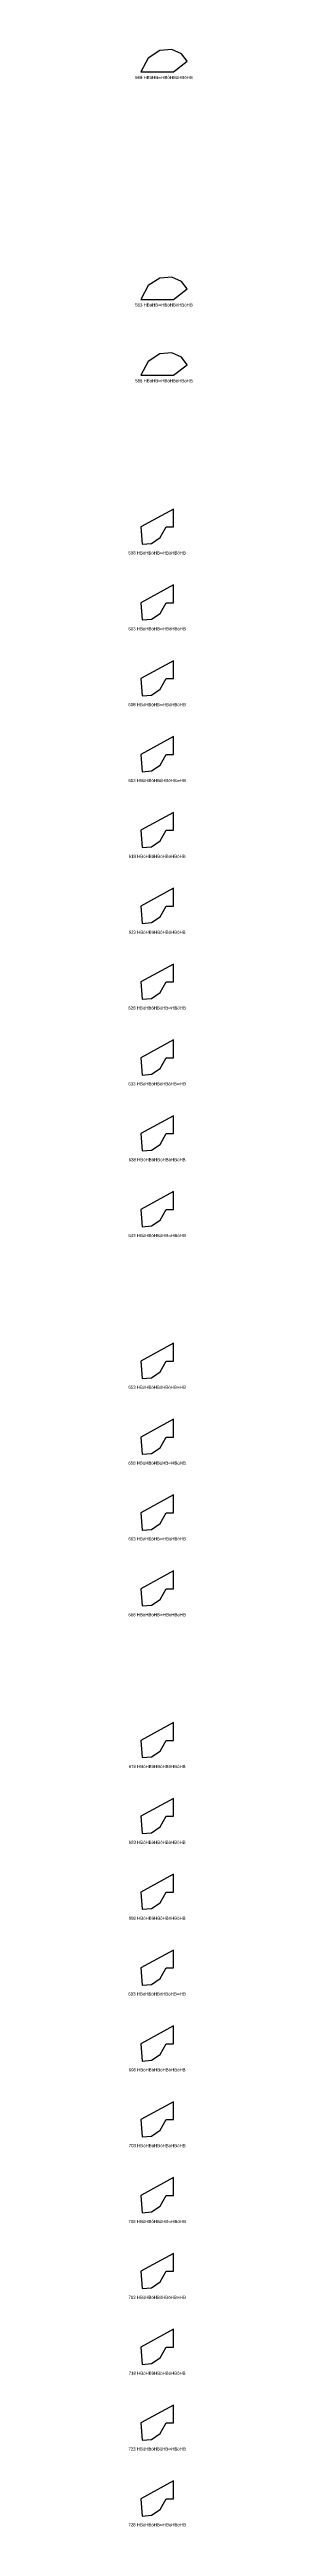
# Model space of a CAD drawing. Header units: millimetres. Extents: x 122552 to 1654769, y -10280102 to 62068.
# Drawn here: x 1450042 to 1472619, y -6882585 to -6012275 of the extents above; entities that cross this region are included whole.
import ezdxf
from ezdxf.enums import TextEntityAlignment as Align

# ---------------------------------------------------------------- set-up
doc = ezdxf.new("R2010")
doc.units = ezdxf.units.MM
doc.styles.add('Arial', font='arial_0.ttf')

msp = doc.modelspace()

# ---------------------------------------------------------------- linework, layer by layer
for points in [[(1465307, -6012275), (1461051, -6012612), (1456978, -6015260), (1454342, -6020117), (1465929, -6020117), (1470747, -6016413), (1468737, -6013798)], [(1465307, -6092221), (1461051, -6092558), (1456978, -6095206), (1454342, -6100063), (1465929, -6100063), (1470747, -6096359), (1468737, -6093744)], [(1465307, -6118869), (1461051, -6119207), (1456978, -6121854), (1454342, -6126712), (1465929, -6126712), (1470747, -6123007), (1468737, -6120393)], [(1463293, -6180009), (1465929, -6180009), (1465929, -6173721), (1454342, -6180009), (1454822, -6186068), (1458110, -6185807), (1461257, -6183762)], [(1463293, -6206658), (1465929, -6206658), (1465929, -6200370), (1454342, -6206658), (1454822, -6212716), (1458110, -6212456), (1461257, -6210411)], [(1463293, -6233307), (1465929, -6233307), (1465929, -6227018), (1454342, -6233307), (1454822, -6239365), (1458110, -6239104), (1461257, -6237059)], [(1463293, -6259955), (1465929, -6259955), (1465929, -6253667), (1454342, -6259955), (1454822, -6266014), (1458110, -6265753), (1461257, -6263708)], [(1463293, -6286604), (1465929, -6286604), (1465929, -6280316), (1454342, -6286604), (1454822, -6292662), (1458110, -6292402), (1461257, -6290357)], [(1463293, -6313253), (1465929, -6313253), (1465929, -6306964), (1454342, -6313253), (1454822, -6319311), (1458110, -6319050), (1461257, -6317005)], [(1463293, -6339901), (1465929, -6339901), (1465929, -6333613), (1454342, -6339901), (1454822, -6345960), (1458110, -6345699), (1461257, -6343654)], [(1463293, -6366550), (1465929, -6366550), (1465929, -6360262), (1454342, -6366550), (1454822, -6372608), (1458110, -6372348), (1461257, -6370303)], [(1463293, -6393199), (1465929, -6393199), (1465929, -6386910), (1454342, -6393199), (1454822, -6399257), (1458110, -6398996), (1461257, -6396951)], [(1463293, -6419847), (1465929, -6419847), (1465929, -6413559), (1454342, -6419847), (1454822, -6425906), (1458110, -6425645), (1461257, -6423600)], [(1463293, -6473145), (1465929, -6473145), (1465929, -6466856), (1454342, -6473145), (1454822, -6479203), (1458110, -6478942), (1461257, -6476897)], [(1463293, -6499793), (1465929, -6499793), (1465929, -6493505), (1454342, -6499793), (1454822, -6505852), (1458110, -6505591), (1461257, -6503546)], [(1463293, -6526442), (1465929, -6526442), (1465929, -6520154), (1454342, -6526442), (1454822, -6532500), (1458110, -6532240), (1461257, -6530195)], [(1463293, -6553091), (1465929, -6553091), (1465929, -6546802), (1454342, -6553091), (1454822, -6559149), (1458110, -6558888), (1461257, -6556843)], [(1463293, -6606388), (1465929, -6606388), (1465929, -6600100), (1454342, -6606388), (1454822, -6612446), (1458110, -6612186), (1461257, -6610141)], [(1463293, -6633037), (1465929, -6633037), (1465929, -6626748), (1454342, -6633037), (1454822, -6639095), (1458110, -6638834), (1461257, -6636789)], [(1463293, -6659685), (1465929, -6659685), (1465929, -6653397), (1454342, -6659685), (1454822, -6665744), (1458110, -6665483), (1461257, -6663438)], [(1463293, -6686334), (1465929, -6686334), (1465929, -6680046), (1454342, -6686334), (1454822, -6692392), (1458110, -6692132), (1461257, -6690087)], [(1463293, -6712983), (1465929, -6712983), (1465929, -6706694), (1454342, -6712983), (1454822, -6719041), (1458110, -6718780), (1461257, -6716735)], [(1463293, -6739631), (1465929, -6739631), (1465929, -6733343), (1454342, -6739631), (1454822, -6745690), (1458110, -6745429), (1461257, -6743384)], [(1463293, -6766280), (1465929, -6766280), (1465929, -6759992), (1454342, -6766280), (1454822, -6772338), (1458110, -6772078), (1461257, -6770033)], [(1463293, -6792929), (1465929, -6792929), (1465929, -6786640), (1454342, -6792929), (1454822, -6798987), (1458110, -6798726), (1461257, -6796681)], [(1463293, -6819577), (1465929, -6819577), (1465929, -6813289), (1454342, -6819577), (1454822, -6825636), (1458110, -6825375), (1461257, -6823330)], [(1463293, -6846226), (1465929, -6846226), (1465929, -6839938), (1454342, -6846226), (1454822, -6852284), (1458110, -6852024), (1461257, -6849979)], [(1463293, -6872875), (1465929, -6872875), (1465929, -6866586), (1454342, -6872875), (1454822, -6878933), (1458110, -6878672), (1461257, -6876627)]]:
    msp.add_lwpolyline(points, close=True)

# ---------------------------------------------------------------- texts
at = {"style": 'Arial'}
for s, p in [('568 HBöHB∞HBòHBöHBöHB', (1462544, -6022078)), ('583 HBöHB∞HBöHBöHBòHB', (1462544, -6102024)), ('588 HBöHB∞HBöHBòHBöHB', (1462544, -6128673)), ('598 HBòHBöHB∞HBöHBóHB', (1460136, -6189154)), ('603 HBòHBöHB∞HBòHBòHB', (1460136, -6215803)), ('608 HBòHBöHB∞HBóHBöHB', (1460136, -6242452)), ('613 HBòHBöHBóHBöHB∞HB', (1460136, -6269100)), ('618 HBòHBöHBóHBòHBóHB', (1460136, -6295749)), ('623 HBòHBöHBóHBóHBòHB', (1460136, -6322398)), ('628 HBòHBöHBóHB∞HBöHB', (1460136, -6349046)), ('633 HBòHBöHBòHBòHB∞HB', (1460136, -6375695)), ('638 HBòHBöHBòHBóHBóHB', (1460136, -6402344)), ('643 HBòHBöHBòHB∞HBòHB', (1460136, -6428992)), ('653 HBòHBöHBöHBóHB∞HB', (1460136, -6482290)), ('658 HBòHBöHBöHB∞HBóHB', (1460136, -6508938)), ('663 HBòHBòHB∞HBöHBòHB', (1460136, -6535587)), ('668 HBòHBòHB∞HBòHBöHB', (1460136, -6562236)), ('678 HBòHBòHBóHBöHBóHB', (1460136, -6615533)), ('683 HBòHBòHBóHBòHBòHB', (1460136, -6642182)), ('688 HBòHBòHBóHBóHBöHB', (1460136, -6668830)), ('693 HBòHBòHBòHBöHB∞HB', (1460136, -6695479)), ('698 HBòHBòHBòHBòHBóHB', (1460136, -6722128)), ('703 HBòHBòHBòHBóHBòHB', (1460136, -6748776)), ('708 HBòHBòHBòHB∞HBöHB', (1460136, -6775425)), ('713 HBòHBòHBöHBòHB∞HB', (1460136, -6802074)), ('718 HBòHBòHBöHBóHBóHB', (1460136, -6828722)), ('723 HBòHBòHBöHB∞HBòHB', (1460136, -6855371)), ('728 HBòHBóHB∞HBöHBöHB', (1460136, -6882020))]:
    msp.add_text(s, height=1100, dxfattribs=at).set_placement(p, align=Align.MIDDLE_CENTER)

doc.saveas('drawing.dxf')
